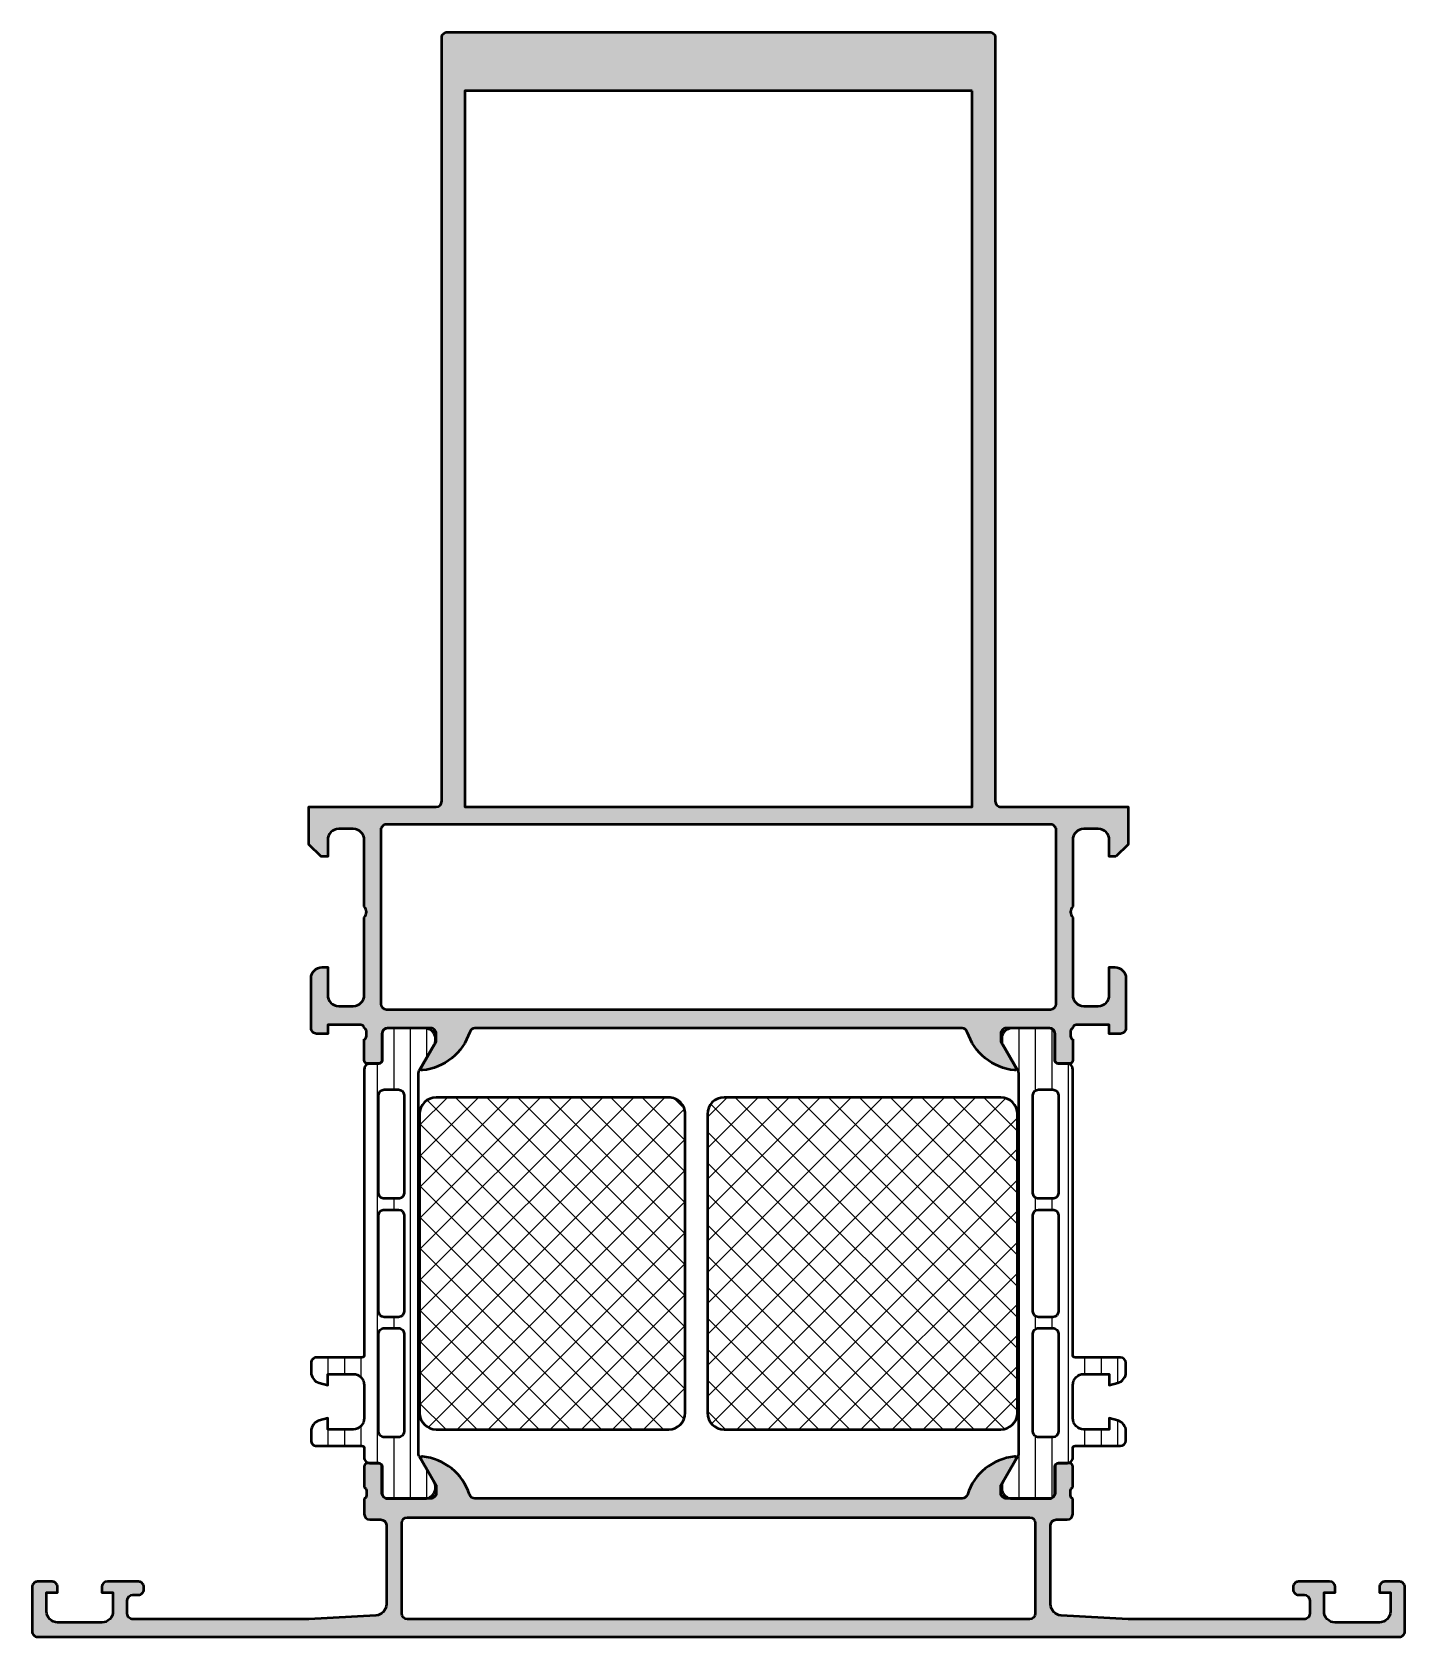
# Model space of a CAD drawing. Extents: x 0 to 124, y 0 to 145.
import ezdxf

# ---------------------------------------------------------------- set-up
doc = ezdxf.new("R2010")
doc.units = 0
for name, color, linetype, lineweight in [('0S-Alu contour', 7, 'Continuous', 50), ('0S-Alu hatch', 252, 'Continuous', 25), ('0S-Plastic contour', 254, 'Continuous', 50), ('0S-Plastic hatch', 253, 'Continuous', 25), ('0S-PT contour', 91, 'Continuous', 50), ('0S-PT hatch', 103, 'Continuous', 25)]:
    doc.layers.add(name, color=color, linetype=linetype, lineweight=lineweight)
pattern_1 = [(135, (0, 0), (-1.403165018917055, -1.403165018917055), []), (225, (0, 0), (1.403165018917055, -1.403165018917055), [])]
pattern_2 = [(90, (0, 0), (-1.4859, 0), [])]

# ---------------------------------------------------------------- blocks, each defined once
blk = doc.blocks.new('365830__C2B3120E_BAE7_489C_9A7B_A53C5B9EB362_')
at = {"layer": '0S-Alu hatch'}
h = blk.add_hatch(color=256, dxfattribs=at)
edge = h.paths.add_edge_path()
edge.add_line((97.89989471435548, 70.50000000000011), (97.299919128418, 70.50000000000011))
edge.add_line((97.299919128418, 70.50000000000011), (97.299919128418, 72.00045776367199))
edge.add_arc((96.29984033578967, 72.00036371093589), 1.000078797050939, 0.0053884001950964, 89.99548587063539)
edge.add_line((96.299919128418, 73.00044250488293), (94.99987030029298, 73.00044250488293))
edge.add_arc((94.99991752313223, 72.00039528204371), 1.000047223954159, 90.00270554161986, 179.997294458265)
edge.add_line((93.99987030029301, 72.00044250488494), (93.99987030029298, 66.00000000000011))
edge.add_arc((94.52470964061133, 65.50000000000011), 0.7248836686985141, 136.388423263687, 223.6115767363131)
edge.add_line((93.99987030029298, 65.00000000000011), (93.99987030029298, 58.00000000000011))
edge.add_arc((94.99992909802194, 58.00005879772907), 1.000058799457439, 180.003368663758, 269.9966313363588)
edge.add_line((94.99987030029297, 57.00000000000011), (96.29991912841797, 57.0000000000001))
edge.add_arc((96.29983165784901, 58.00008747056907), 1.000087474394186, 270.0050112560826, 359.9949887438899)
edge.add_line((97.29991912841798, 57.99999999999964), (97.29991912841798, 60.50000000000012))
edge.add_line((97.29991912841798, 60.50000000000012), (97.79991912841795, 60.50000000000011))
edge.add_ellipse((97.79983165784905, 59.49991252943116), major_axis=(-1.000087474394165, 0), ratio=1, start_angle=180.0050112561101, end_angle=269.9949887439198, ccw=False)
edge.add_line((98.79991912841798, 59.50000000000058), (98.79985809326173, 55.0000000000001))
edge.add_ellipse((98.29989246033836, 54.99998089089655), major_axis=(-0.4999656332885602, 0), ratio=1, start_angle=89.99606155240463, end_angle=180.0021898924555, ccw=False)
edge.add_line((98.29985809326173, 54.50001525878917), (97.29985809326173, 54.50000000000011))
edge.add_line((97.29985809326173, 54.50000000000011), (97.29985809326175, 55.30000305175793))
edge.add_line((97.29985809326175, 55.30000305175793), (94.31042750226074, 55.30000305175793))
edge.add_arc((94.31042750226072, 55.0000030517579), 0.3000000000000256, 89.99999999999729, 165.0772890088095)
edge.add_line((94.02054527804908, 55.07725779974229), (93.99076492797602, 54.99765869970103))
edge.add_arc((94.07987088712918, 54.73226907280714), 0.2799491489886643, 108.5597467269871, 181.0914894598868)
edge.add_line((93.7999725341797, 54.72693634033218), (93.79997253417967, 54.27335357666025))
edge.add_arc((94.11835010680473, 54.29659940748376), 0.3192250732653806, 184.1759499010995, 248.2356723196646)
edge.add_line((93.99998474121097, 54.00012969970717), (93.99998474121097, 52.10014801025405))
edge.add_ellipse((93.69998474121095, 52.10014801025401), major_axis=(-0.2999999999999971, 0), ratio=1, start_angle=89.99999999999733, end_angle=180, ccw=False)
edge.add_line((93.69998474121095, 51.80014801025402), (92.70000915527342, 51.80014801025402))
edge.add_ellipse((92.7000091552734, 52.10014801025401), major_axis=(-0.29999999999999, 0), ratio=1, start_angle=0, end_angle=90.00000000000267, ccw=False)
edge.add_line((92.40000915527341, 52.10014801025402), (92.40000915527344, 54.50012969970717))
edge.add_arc((91.89998248233591, 54.50010302676962), 0.5000266736489444, 0.0030563303085188, 89.99694366955588)
edge.add_line((91.90000915527338, 55.00012969970716), (87.99998855590819, 55.00012207031261))
edge.add_arc((87.99997311839033, 54.50013750806878), 0.4999845624821558, 89.99823093613917, 180.0000205083467)
edge.add_line((87.4999885559082, 54.50013732910522), (87.49998855590819, 53.80012512207041))
edge.add_line((87.49998855590819, 53.80012512207041), (88.8882331848145, 51.39561462402356))
edge.add_ellipse((88.76438159883635, 51.33770692476947), major_axis=(-0.1367205799512375, 0), ratio=1, start_angle=84.41316105384823, end_angle=205.0587777140168, ccw=False)
edge.add_ellipse((89.2378427126205, 56.17788474084209), major_axis=(-4.999999999999731, 0), ratio=1, start_angle=17.760919831519118, end_angle=84.4131610538592, ccw=False)
edge.add_arc((84.0000001778675, 54.50013750696899), 0.4999845635819266, 17.76091983150561, 90.00176896515228)
edge.add_line((83.99998474121097, 55.00012207031261), (39.99975585937498, 55.00012207031261))
edge.add_arc((39.99974042271834, 54.50013750696997), 0.499984563580941, 89.99823103483631, 162.2390801684847)
edge.add_ellipse((34.76189788796533, 56.1778847408431), major_axis=(-5.000000000000745, 0), ratio=1, start_angle=95.58683894614109, end_angle=162.2390801684818, ccw=False)
edge.add_ellipse((35.23535900174961, 51.33770692476947), major_axis=(-0.1367205799512355, 0), ratio=1, start_angle=-25.058777714014127, end_angle=95.58683894614592, ccw=False)
edge.add_line((35.11150741577147, 51.39561462402355), (36.49975204467774, 53.80012512207041))
edge.add_line((36.49975204467774, 53.80012512207041), (36.49975204467774, 54.50013732910168))
edge.add_arc((35.99976748219563, 54.50013750806878), 0.4999845624821512, 359.9999794916532, 450.00176906386)
edge.add_line((35.99975204467776, 55.00012207031261), (32.09973144531253, 55.00012969970715))
edge.add_arc((32.09975811825004, 54.50010302676964), 0.5000266736489161, 90.0030563304474, 179.9969436699299)
edge.add_line((31.59973144531253, 54.50012969970593), (31.59973144531253, 52.10014801025402))
edge.add_ellipse((31.29973144531252, 52.10014801025401), major_axis=(-0.3000000000000043, 0), ratio=1, start_angle=90.00000000000068, end_angle=180, ccw=False)
edge.add_line((31.29973144531253, 51.800148010254), (30.29975585937502, 51.800148010254))
edge.add_ellipse((30.29975585937501, 52.10014801025401), major_axis=(-0.3000000000000114, 0), ratio=1, start_angle=0, end_angle=90.00000000000142, ccw=False)
edge.add_line((29.999755859375, 52.10014801025401), (29.999755859375, 54.0001296997071))
edge.add_arc((29.88139049378111, 54.29659940748376), 0.3192250732654806, 291.7643276803495, 355.8240500989108)
edge.add_line((30.19976806640626, 54.27335357666028), (30.19976806640626, 54.72693634033218))
edge.add_arc((29.91986971345684, 54.73226907280714), 0.2799491489886078, 358.9085105401129, 431.440253273015)
edge.add_line((30.00897567260996, 54.99765869970098), (29.97919532253682, 55.07725779974232))
edge.add_arc((29.68931309832524, 55.00000305175795), 0.299999999999968, 14.92271099118666, 89.99999999999864)
edge.add_line((29.68931309832525, 55.30000305175793), (26.69988250732422, 55.30000305175793))
edge.add_line((26.69988250732422, 55.30000305175793), (26.69988250732422, 54.50000000000012))
edge.add_line((26.69988250732422, 54.50000000000012), (25.69988250732421, 54.50001525878918))
edge.add_ellipse((25.69984814024758, 54.99998089089655), major_axis=(-0.4999656332885458, 0), ratio=1, start_angle=-0.0021898922890954964, end_angle=90.00393844759589, ccw=False)
edge.add_line((25.19988250732422, 54.99999999999984), (25.19982147216797, 59.50000000000011))
edge.add_ellipse((26.19990894273693, 59.49991252943116), major_axis=(-1.000087474394176, 0), ratio=1, start_angle=270.0050112560828, end_angle=359.99498874388985, ccw=False)
edge.add_line((26.19982147216797, 60.50000000000011), (26.69982147216797, 60.50000000000011))
edge.add_line((26.69982147216797, 60.50000000000011), (26.69982147216797, 58.00000000000011))
edge.add_arc((27.69990894273693, 58.00008747056907), 1.000087474394176, 180.0050112561101, 269.9949887439172)
edge.add_line((27.69982147216797, 57.0000000000001), (28.99987030029296, 57.00000000000011))
edge.add_arc((28.99981150256401, 58.00005879772907), 1.000058799457439, 270.0033686636404, 359.996631336242)
edge.add_line((29.99987030029296, 57.99999999999806), (29.99987030029297, 65.00000000000011))
edge.add_arc((29.4750309599746, 65.50000000000011), 0.7248836686985141, 316.388423263687, 403.611576736313)
edge.add_line((29.99987030029297, 66.00000000000011), (29.99987030029297, 72.00044250488293))
edge.add_arc((28.99982307745376, 72.00039528204371), 1.000047223954156, 0.002705541734962, 89.99729445838157)
edge.add_line((28.99987030029297, 73.00044250488291), (27.69982147216796, 73.00044250488293))
edge.add_arc((27.69990026479629, 72.00036371093589), 1.000078797050934, 90.00451412936461, 179.9946115998049)
edge.add_line((26.69982147216797, 72.00045776367106), (26.699821472168, 70.50000000000011))
edge.add_line((26.699821472168, 70.50000000000011), (26.09984588623045, 70.50000000000011))
edge.add_line((26.09984588623045, 70.50000000000011), (24.99987030029299, 71.5999755859376))
edge.add_line((24.99987030029299, 71.5999755859376), (24.99987030029298, 75.00000000000011))
edge.add_line((24.99987030029298, 75.00000000000011), (36.50013447167044, 75.00004268338716))
edge.add_arc((36.50013261589271, 75.50004268338378), 0.5000000000000618, 270.0002126564627, 360)
edge.add_line((37.00013261589277, 75.50004268338378), (37.00013261589265, 144.5001361227615))
edge.add_ellipse((37.50013261589265, 144.5001361227615), major_axis=(-0.5, 0), ratio=1, start_angle=269.9999999999902, end_angle=360, ccw=False)
edge.add_line((37.50013261589273, 145.0001361227615), (86.50013261589274, 145.0001361227616))
edge.add_ellipse((86.5001326158928, 144.5001361227617), major_axis=(-0.4999999999999432, 0), ratio=1, start_angle=180, end_angle=270.0000000000065, ccw=False)
edge.add_line((87.00013261589274, 144.5001361227617), (87.00013261589278, 75.5002319748482))
edge.add_arc((87.50013261589284, 75.50023197484826), 0.500000000000057, 180, 270.0002126612699)
edge.add_line((87.50013447171251, 75.00023197485164), (98.99987030029298, 75.00027465820322))
edge.add_line((98.99987030029298, 75.00027465820322), (98.99987030029301, 71.59997558593761))
edge.add_line((98.99987030029301, 71.59997558593761), (97.89989471435548, 70.50000000000011))
h.paths.add_polyline_path([(84.90013261589274, 139.7001361227615), (39.10013261589279, 139.7001361227615), (39.10013261589279, 75.00005047773482), (84.90013261589274, 75.00022418049025)])
edge = h.paths.add_edge_path()
edge.add_arc((32.00000493867849, 72.90000421659506), 0.499989679995931, 89.99881737803038, 180.001182622588)
edge.add_line((31.50001525878906, 72.89999389648177), (31.50001525878906, 57.1999969482423))
edge.add_arc((32.00003107324709, 57.20001276270032), 0.5000158147081132, 180.0018121461791, 269.9981878539158)
edge.add_line((32.00001525878906, 56.6999969482423), (91.99998474121092, 56.6999969482423))
edge.add_arc((91.99996892675287, 57.20001276270036), 0.5000158147081488, 270.0018121460882, 359.9981878538209)
edge.add_line((92.49998474121094, 57.19999694824149), (92.49998474121094, 72.89999389648449))
edge.add_arc((91.99999506132148, 72.90000421659504), 0.4999896799959596, 359.9988173777201, 450.0011826219647)
edge.add_line((91.99998474121095, 73.39999389648449), (32.00001525878906, 73.39999389648449))
at = {"layer": '0S-Alu contour', "color": 7}
for points in [[(37.00013261589277, 75.50004268338378), (37.00013261589265, 144.5001361227615)], [(37.50013261589273, 145.0001361227615), (86.50013261589274, 145.0001361227616)], [(87.00013261589274, 144.5001361227617), (87.00013261589278, 75.5002319748482)], [(84.90013261589274, 139.7001361227615), (39.10013261589279, 139.7001361227615), (39.10013261589279, 75.00005047773482), (84.90013261589274, 75.00022418049025), (84.90013261589274, 139.7001361227615)], [(26.69982147216797, 72.00045776367106), (26.699821472168, 70.50000000000011), (26.09984588623045, 70.50000000000011), (24.99987030029299, 71.5999755859376), (24.99987030029298, 75.00000000000011), (36.50013447167044, 75.00004268338716)], [(87.50013447171251, 75.00023197485164), (98.99987030029298, 75.00027465820322), (98.99987030029301, 71.59997558593761), (97.89989471435548, 70.50000000000011)], [(28.99987030029297, 73.00044250488291), (27.69982147216796, 73.00044250488293)], [(31.50001525878906, 72.89999389648177), (31.50001525878906, 57.1999969482423)], [(91.99998474121095, 73.39999389648449), (32.00001525878906, 73.39999389648449)], [(92.49998474121094, 57.19999694824149), (92.49998474121094, 72.89999389648449)], [(96.299919128418, 73.00044250488293), (94.99987030029298, 73.00044250488293)], [(29.99987030029297, 66.00000000000011), (29.99987030029297, 72.00044250488293)], [(93.99987030029301, 72.00044250488494), (93.99987030029298, 66.00000000000011)], [(97.89989471435548, 70.50000000000011), (97.299919128418, 70.50000000000011), (97.299919128418, 72.00045776367199)], [(29.99987030029296, 57.99999999999806), (29.99987030029297, 65.00000000000011)], [(93.99987030029298, 65.00000000000011), (93.99987030029298, 58.00000000000011)], [(25.19988250732422, 54.99999999999984), (25.19982147216797, 59.50000000000011)], [(26.19982147216797, 60.50000000000011), (26.69982147216797, 60.50000000000011), (26.69982147216797, 58.00000000000011)], [(97.29991912841798, 57.99999999999964), (97.29991912841798, 60.50000000000012), (97.79991912841795, 60.50000000000011)], [(98.79991912841798, 59.50000000000058), (98.79985809326173, 55.0000000000001)], [(27.69982147216797, 57.0000000000001), (28.99987030029296, 57.00000000000011)], [(32.00001525878906, 56.6999969482423), (91.99998474121092, 56.6999969482423)], [(94.99987030029297, 57.00000000000011), (96.29991912841797, 57.0000000000001)], [(29.68931309832525, 55.30000305175793), (26.69988250732422, 55.30000305175793), (26.69988250732422, 54.50000000000012), (25.69988250732421, 54.50001525878918)], [(98.29985809326173, 54.50001525878917), (97.29985809326173, 54.50000000000011), (97.29985809326175, 55.30000305175793), (94.31042750226074, 55.30000305175793)], [(30.00897567260996, 54.99765869970098), (29.97919532253682, 55.07725779974232)], [(29.999755859375, 52.10014801025401), (29.999755859375, 54.0001296997071)], [(30.19976806640626, 54.27335357666028), (30.19976806640626, 54.72693634033218)], [(31.59973144531253, 54.50012969970593), (31.59973144531253, 52.10014801025402)], [(35.99975204467776, 55.00012207031261), (32.09973144531253, 55.00012969970715)], [(35.11150741577147, 51.39561462402355), (36.49975204467774, 53.80012512207041), (36.49975204467774, 54.50013732910168)], [(83.99998474121097, 55.00012207031261), (39.99975585937498, 55.00012207031261)], [(87.4999885559082, 54.50013732910522), (87.49998855590819, 53.80012512207041), (88.8882331848145, 51.39561462402356)], [(91.90000915527338, 55.00012969970716), (87.99998855590819, 55.00012207031261)], [(92.40000915527341, 52.10014801025402), (92.40000915527344, 54.50012969970717)], [(93.7999725341797, 54.72693634033218), (93.79997253417967, 54.27335357666025)], [(94.02054527804908, 55.07725779974229), (93.99076492797602, 54.99765869970103)], [(93.99998474121097, 54.00012969970717), (93.99998474121097, 52.10014801025405)], [(31.29973144531253, 51.800148010254), (30.29975585937502, 51.800148010254)], [(93.69998474121095, 51.80014801025402), (92.70000915527342, 51.80014801025402)]]:
    blk.add_lwpolyline(points, dxfattribs=at)
at = {"layer": '0S-Alu contour', "color": 7, "extrusion": (0, 0, -1)}
for centre, radius, start, end in [((-37.50013261589265, 144.5001361227615), 0.5, 0, 90.00000000000978), ((-86.5001326158928, 144.5001361227617), 0.4999999999999432, 89.99999999999349, 180), ((-26.19990894273693, 59.49991252943116), 1.000087474394176, 0.0050112561101264, 89.99498874391718), ((-97.79983165784905, 59.49991252943116), 1.000087474394165, 90.00501125608021, 179.9949887438899), ((-25.69984814024758, 54.99998089089655), 0.4999656332885458, 269.9960615524041, 0.0021898922890968), ((-34.76189788796533, 56.1778847408431), 5.000000000000745, 197.7609198315183, 264.4131610538589), ((-89.2378427126205, 56.17788474084209), 4.999999999999731, 275.5868389461408, 342.2390801684809), ((-98.29989246033836, 54.99998089089655), 0.4999656332885602, 179.9978101075445, 270.0039384475954), ((-30.29975585937501, 52.10014801025401), 0.3000000000000114, 269.9999999999986, 0), ((-31.29973144531252, 52.10014801025401), 0.3000000000000043, 180, 269.9999999999993), ((-35.23535900174961, 51.33770692476947), 0.1367205799512355, 264.4131610538541, 25.05877771401407), ((-88.76438159883635, 51.33770692476947), 0.1367205799512375, 154.9412222859832, 275.5868389461518), ((-92.7000091552734, 52.10014801025401), 0.29999999999999, 269.9999999999973, 0), ((-93.69998474121095, 52.10014801025401), 0.2999999999999971, 180, 270.0000000000027)]:
    blk.add_arc(centre, radius, start, end, dxfattribs=at)
at = {"layer": '0S-Alu contour', "color": 7}
for centre, radius, start, end in [((36.50013261589271, 75.50004268338378), 0.5000000000000618, 270.0002126564627, 0), ((87.50013261589284, 75.50023197484826), 0.500000000000057, 180, 270.0002126612699), ((27.69990026479629, 72.00036371093589), 1.000078797050934, 90.00451412936461, 179.9946115998049), ((28.99982307745376, 72.00039528204371), 1.000047223954156, 0.002705541734962, 89.99729445838157), ((32.00000493867849, 72.90000421659506), 0.499989679995931, 89.99881737803038, 180.001182622588), ((91.99999506132148, 72.90000421659504), 0.4999896799959596, 359.9988173777201, 90.00118262196473), ((94.99991752313223, 72.00039528204371), 1.000047223954159, 90.00270554161986, 179.997294458265), ((96.29984033578967, 72.00036371093589), 1.000078797050939, 0.0053884001950964, 89.99548587063539), ((29.4750309599746, 65.50000000000011), 0.7248836686985141, 316.388423263687, 43.61157673631301), ((94.52470964061133, 65.50000000000011), 0.7248836686985141, 136.388423263687, 223.6115767363131), ((27.69990894273693, 58.00008747056907), 1.000087474394176, 180.0050112561101, 269.9949887439172), ((28.99981150256401, 58.00005879772907), 1.000058799457439, 270.0033686636404, 359.996631336242), ((32.00003107324709, 57.20001276270032), 0.5000158147081132, 180.0018121461791, 269.9981878539158), ((91.99996892675287, 57.20001276270036), 0.5000158147081488, 270.0018121460882, 359.9981878538209), ((94.99992909802194, 58.00005879772907), 1.000058799457439, 180.003368663758, 269.9966313363588), ((96.29983165784901, 58.00008747056907), 1.000087474394186, 270.0050112560826, 359.9949887438899), ((29.68931309832524, 55.00000305175795), 0.299999999999968, 14.92271099118666, 89.99999999999864), ((94.31042750226072, 55.0000030517579), 0.3000000000000256, 89.99999999999729, 165.0772890088095), ((29.88139049378111, 54.29659940748376), 0.3192250732654806, 291.7643276803495, 355.8240500989108), ((29.91986971345684, 54.73226907280714), 0.2799491489886078, 358.9085105401129, 71.44025327301514), ((32.09975811825004, 54.50010302676964), 0.5000266736489161, 90.0030563304474, 179.9969436699299), ((35.99976748219563, 54.50013750806878), 0.4999845624821512, 359.9999794916532, 90.00176906386004), ((39.99974042271834, 54.50013750696997), 0.499984563580941, 89.99823103483631, 162.2390801684847), ((84.0000001778675, 54.50013750696899), 0.4999845635819266, 17.76091983150561, 90.00176896515228), ((87.99997311839033, 54.50013750806878), 0.4999845624821558, 89.99823093613917, 180.0000205083467), ((91.89998248233591, 54.50010302676962), 0.5000266736489444, 0.0030563303085188, 89.99694366955588), ((94.07987088712918, 54.73226907280714), 0.2799491489886643, 108.5597467269871, 181.0914894598868), ((94.11835010680473, 54.29659940748376), 0.3192250732653806, 184.1759499010995, 248.2356723196646)]:
    blk.add_arc(centre, radius, start, end, dxfattribs=at)
blk = doc.blocks.new('345250__FCFB256B_2AAE_4DF9_9DB5_A3E75C0B8548_')
at = {"layer": '0S-Alu hatch'}
h = blk.add_hatch(color=256, dxfattribs=at)
edge = h.paths.add_edge_path()
edge.add_line((113.8999481201172, 4.500000000000007), (113.8999481201172, 4.300003051757798))
edge.add_arc((114.399935238541, 4.299990170181629), 0.4999871185897426, 179.9985238419079, 270.0014761579276)
edge.add_line((114.3999481201172, 3.800003051757826), (114.8999481201172, 3.800003051757812))
edge.add_ellipse((114.8999453792495, 3.300000310890176), major_axis=(-0.5000027408751487, 0), ratio=1, start_angle=180.0003140784808, end_angle=269.9996859214254, ccw=False)
edge.add_line((115.3999481201172, 3.300003051756993), (115.3999481201172, 2.099998474121093))
edge.add_ellipse((114.8999517594738, 2.099994834764449), major_axis=(-0.4999963606565962, 0), ratio=1, start_angle=89.9995829574122, end_angle=180.0004170428646, ccw=False)
edge.add_line((114.8999481201172, 1.599998474121093), (98.99995422363283, 1.599998474121095))
edge.add_line((98.99995422363283, 1.599998474121095), (92.94291687011719, 1.946113586425777))
edge.add_ellipse((92.99994489522027, 2.944476820800789), major_axis=(-0.9999906716559365, 0), ratio=1, start_angle=-0.0006706298242988851, end_angle=86.7307306479891, ccw=False)
edge.add_line((91.99995422363281, 2.944488525390106), (91.99995422363278, 10.0999984741211))
edge.add_ellipse((92.49995422363278, 10.09999847412109), major_axis=(-0.4999999999999858, 0), ratio=1, start_angle=270, end_angle=360, ccw=False)
edge.add_line((92.49995422363278, 10.59999847412108), (93.50002452392577, 10.59999847412109))
edge.add_arc((93.50002452392577, 11.09999847412107), 0.4999999999999841, 270.0000000000017, 360)
edge.add_line((94.00002452392575, 11.09999847412107), (94.00002452392575, 12.50000000000001))
edge.add_ellipse((94.1187931928278, 12.79658956792638), major_axis=(-0.3194861006609117, 0), ratio=1, start_angle=4.199572483221516, end_angle=68.17647096772288, ccw=False)
edge.add_line((93.80016490478523, 12.77319335937498), (93.8001649047852, 13.22677612304689))
edge.add_ellipse((94.11854247741012, 13.20353029222346), major_axis=(-0.3192250732652466, 0), ratio=1, start_angle=291.7643276803313, end_angle=355.8240500989145, ccw=False)
edge.add_line((94.00017711181641, 13.49999999999994), (94.00017711181646, 15.39998168945311))
edge.add_arc((93.7001771118164, 15.39998168945308), 0.3000000000000398, 0, 90.00000000000543)
edge.add_line((93.70017711181636, 15.69998168945312), (92.70020152587891, 15.69998168945312))
edge.add_arc((92.70020152587892, 15.39998168945307), 0.3000000000000487, 90.00000000000273, 180)
edge.add_line((92.40020152587886, 15.39998168945307), (92.40020152587891, 13.00000000000001))
edge.add_ellipse((91.90017485294138, 13.00002667293753), major_axis=(-0.5000266736489446, 0), ratio=1, start_angle=90.00305633044741, end_angle=179.9969436696916, ccw=False)
edge.add_line((91.90020152587888, 12.5), (88.00030681152342, 12.49987030029297))
edge.add_ellipse((88.0002939292698, 12.99985741790099), major_axis=(-0.4999871177739769, 0), ratio=1, start_angle=-0.0006019649143240713, end_angle=90.00147623556, ccw=False)
edge.add_line((87.50030681152342, 12.99986267090051), (87.50030681152344, 13.69986724853517))
edge.add_line((87.50030681152344, 13.69986724853517), (88.88855144042972, 16.10438537597655))
edge.add_arc((88.76470141086389, 16.16228907370076), 0.1367174752312025, 334.9424651420264, 455.5868133487415)
edge.add_arc((89.23816066451175, 11.32210795613329), 4.999999999999985, 95.58681334873893, 162.2389649625759)
edge.add_ellipse((84.00030662388251, 12.9998704879339), major_axis=(-0.5000001876409299, 0), ratio=1, start_angle=89.9999999999983, end_angle=162.2389649625766, ccw=False)
edge.add_line((84.0003066238825, 12.49987030029297), (39.99984741210937, 12.49987030029296))
edge.add_ellipse((39.9998475997503, 12.9998704879337), major_axis=(-0.5000001876407737, 0), ratio=1, start_angle=16.50278989027538, end_angle=89.99997849794238, ccw=False)
edge.add_arc((34.76197178574437, 11.32260727500612), 5.000000000000175, 17.88132440740072, 84.18885695808854)
edge.add_arc((35.23857544356835, 16.1610617180978), 0.1390477048946484, 77.68993372496034, 204.0543839999989)
edge.add_line((35.11160278320312, 16.10438537597655), (36.49984741210938, 13.69986724853514))
edge.add_line((36.49984741210938, 13.69986724853514), (36.49984741210938, 12.99986267089843))
edge.add_ellipse((35.99986029436303, 12.99985741790095), major_axis=(-0.4999871177739381, 0), ratio=1, start_angle=89.99852376443522, end_angle=180.0006019649143, ccw=False)
edge.add_line((35.99984741210938, 12.49987030029297), (32.0999526977539, 12.5))
edge.add_ellipse((32.09997937069141, 13.00002667293751), major_axis=(-0.5000266736489197, 0), ratio=1, start_angle=0.003056330070023705, end_angle=89.99694366955259, ccw=False)
edge.add_line((31.5999526977539, 13.00000000000121), (31.5999526977539, 15.39998168945313))
edge.add_arc((31.2999526977539, 15.39998168945312), 0.3000000000000043, 0, 90.00000000000067)
edge.add_line((31.29995269775389, 15.69998168945312), (30.2999771118164, 15.69998168945312))
edge.add_arc((30.2999771118164, 15.39998168945311), 0.3000000000000096, 90.00000000000067, 180)
edge.add_line((29.99997711181639, 15.39998168945311), (29.99997711181639, 13.49999999999998))
edge.add_ellipse((29.88161174622262, 13.20353029222344), major_axis=(-0.3192250732653308, 0), ratio=1, start_angle=184.1759499010838, end_angle=248.2356723196611, ccw=False)
edge.add_line((30.19998931884761, 13.22677612304687), (30.19998931884761, 12.773193359375))
edge.add_ellipse((29.88136103080497, 12.79658956792644), major_axis=(-0.3194861006609991, 0), ratio=1, start_angle=111.8235290322757, end_angle=175.8004275167721, ccw=False)
edge.add_line((30.00012969970703, 12.49999999999998), (29.99999809265138, 11.09999847412109))
edge.add_arc((30.49999809265137, 11.09999847412108), 0.4999999999999894, 180, 269.9999999999992)
edge.add_line((30.49999809265136, 10.59999847412109), (31.49999809265136, 10.59999847412109))
edge.add_ellipse((31.49999809265136, 10.09999847412108), major_axis=(-0.5000000000000142, 0), ratio=1, start_angle=180, end_angle=269.99999999999875, ccw=False)
edge.add_line((31.99999809265137, 10.09999847412108), (31.99999809265138, 2.944488525390627))
edge.add_ellipse((31.00000742106394, 2.944476820800795), major_axis=(-0.9999906716559394, 0), ratio=1, start_angle=93.26926935201033, end_angle=180.0006706298244, ccw=False)
edge.add_line((31.057035446167, 1.946113586425778), (25, 1.599998474121093))
edge.add_line((25, 1.599998474121093), (9.100006103515621, 1.599998474121093))
edge.add_ellipse((9.100002464158989, 2.099994834764457), major_axis=(-0.499996360656609, 0), ratio=1, start_angle=-0.000417042864683026, end_angle=90.00041704258592, ccw=False)
edge.add_line((8.600006103515623, 2.099998474123522), (8.600006103515625, 3.30000305175781))
edge.add_ellipse((9.100008844383233, 3.300000310890204), major_axis=(-0.5000027408751199, 0), ratio=1, start_angle=270.0003140785709, end_angle=359.99968592151924, ccw=False)
edge.add_line((9.100006103515621, 3.800003051757812), (9.600006103515623, 3.800003051757812))
edge.add_arc((9.600018985091808, 4.299990170181628), 0.499987118589755, 269.9985238420721, 360.0014761580922)
edge.add_line((10.10000610351562, 4.300003051759246), (10.10000610351562, 4.499999999999999))
edge.add_arc((9.600019903500321, 4.5000137999847), 0.499986200205745, 359.9984185945515, 450.0015814054076)
edge.add_line((9.600006103515621, 5), (6.79998779296875, 5))
edge.add_arc((6.800036528742743, 4.499951264226005), 0.5000487381489384, 90.00558416400735, 179.994415836045)
edge.add_line((6.299987792968748, 4.49999999999954), (6.29998779296875, 4))
edge.add_line((6.29998779296875, 4), (7.29998779296875, 4))
edge.add_line((7.29998779296875, 4), (7.299987792968751, 2.300003051757812))
edge.add_ellipse((6.300035042676399, 2.299955803026449), major_axis=(-0.9999527514086262, 0), ratio=1, start_angle=89.99904127429772, end_angle=180.0027072806921, ccw=False)
edge.add_line((6.300018310546877, 1.300003051757812), (2.29998779296875, 1.300003051757812))
edge.add_ellipse((2.300030971468326, 2.300046230257388), major_axis=(-1.000043179431726, 0), ratio=1, start_angle=0.00247383901108833, end_angle=89.99752616102683, ccw=False)
edge.add_line((1.29998779296875, 2.300003051757152), (1.29998779296875, 4))
edge.add_line((1.29998779296875, 4), (2.29998779296875, 4))
edge.add_line((2.29998779296875, 4), (2.29998779296875, 4.499999999999999))
edge.add_arc((1.80003856548356, 4.500050770347225), 0.4999492300630794, 359.9941815559002, 450.0023212804756)
edge.add_line((1.800018310546877, 5), (0.5000000000000009, 5))
edge.add_arc((0.4999963606433608, 4.50000363935664), 0.499996360656605, 89.99958295741322, 180.0004170428646)
edge.add_line((8e-16, 4.499999999997575), (0, 0.5))
edge.add_arc((0.4999963606433596, 0.4999963606433596), 0.4999963606566047, 179.9995829571354, 270.0004170425868)
edge.add_line((0.5, 0), (123.4999542236328, 0))
edge.add_arc((123.4999578629894, 0.4999963606433481), 0.499996360656593, 269.9995829574122, 360.0004170428646)
edge.add_line((123.9999542236328, 0.5000000000024128), (123.9999542236328, 4.499999999999973))
edge.add_arc((123.4999578629894, 4.500003639356662), 0.4999963606565962, 359.9995829571354, 450.0004170425829)
edge.add_line((123.4999542236328, 5.000000000000013), (122.1999359130859, 5))
edge.add_arc((122.1999156581492, 4.500050770347223), 0.499949230063081, 89.99767871953053, 180.0058184440998)
edge.add_line((121.699966430664, 4.499999999999605), (121.699966430664, 4))
edge.add_line((121.699966430664, 4), (122.699966430664, 4))
edge.add_line((122.699966430664, 4), (122.699966430664, 2.300003051757835))
edge.add_ellipse((121.6999232521644, 2.300046230257397), major_axis=(-1.000043179431732, 0), ratio=1, start_angle=90.00247383897522, end_angle=179.9975261609891, ccw=False)
edge.add_line((121.6999664306641, 1.300003051757818), (117.6999359130859, 1.300003051757812))
edge.add_ellipse((117.6999191809564, 2.299955803026462), major_axis=(-0.9999527514086386, 0), ratio=1, start_angle=-0.002707280691993219, end_angle=90.0009587256992, ccw=False)
edge.add_line((116.6999664306641, 2.300003051755742), (116.699966430664, 3.999999999999999))
edge.add_line((116.699966430664, 3.999999999999999), (117.699966430664, 4))
edge.add_line((117.699966430664, 4), (117.699966430664, 4.5))
edge.add_arc((117.1999176948901, 4.499951264226009), 0.5000487381489312, 0.0055841639549441, 89.99441583599489)
edge.add_line((117.199966430664, 4.999999999999996), (114.3999481201172, 5))
edge.add_arc((114.3999343201325, 4.500013799984698), 0.4999862002057459, 89.99841859459237, 180.0015814054484)
edge = h.paths.add_edge_path()
edge.add_ellipse((90.09996032714842, 10.29999542236328), major_axis=(-0.5, 0), ratio=1, start_angle=180, end_angle=270, ccw=False)
edge.add_line((90.59996032714844, 10.29999542236328), (90.59996032714844, 2.100006103515625))
edge.add_ellipse((90.09996032714842, 2.100006103515625), major_axis=(-0.5, 0), ratio=1, start_angle=90, end_angle=180, ccw=False)
edge.add_line((90.09996032714842, 1.600006103515625), (33.89999389648437, 1.600006103515625))
edge.add_ellipse((33.89999389648437, 2.100006103515625), major_axis=(-0.5, 0), ratio=1, start_angle=0, end_angle=90, ccw=False)
edge.add_line((33.39999389648437, 2.100006103515625), (33.39999389648437, 10.29999542236328))
edge.add_ellipse((33.89999389648437, 10.29999542236328), major_axis=(-0.5, 0), ratio=1, start_angle=270, end_angle=360, ccw=False)
edge.add_line((33.89999389648437, 10.79999542236328), (90.09996032714842, 10.79999542236328))
at = {"layer": '0S-Alu contour', "color": 7}
for points in [[(35.11160278320312, 16.10438537597655), (36.49984741210938, 13.69986724853514), (36.49984741210938, 12.99986267089843)], [(87.50030681152342, 12.99986267090051), (87.50030681152344, 13.69986724853517), (88.88855144042972, 16.10438537597655)], [(29.99997711181639, 15.39998168945311), (29.99997711181639, 13.49999999999998)], [(31.29995269775389, 15.69998168945312), (30.2999771118164, 15.69998168945312)], [(31.5999526977539, 13.00000000000121), (31.5999526977539, 15.39998168945313)], [(92.40020152587886, 15.39998168945307), (92.40020152587891, 13.00000000000001)], [(93.70017711181636, 15.69998168945312), (92.70020152587891, 15.69998168945312)], [(94.00017711181641, 13.49999999999994), (94.00017711181646, 15.39998168945311)], [(30.19998931884761, 13.22677612304687), (30.19998931884761, 12.773193359375)], [(93.80016490478523, 12.77319335937498), (93.8001649047852, 13.22677612304689)], [(30.00012969970703, 12.49999999999998), (29.99999809265138, 11.09999847412109)], [(35.99984741210938, 12.49987030029297), (32.0999526977539, 12.5)], [(84.0003066238825, 12.49987030029297), (39.99984741210937, 12.49987030029296)], [(91.90020152587888, 12.5), (88.00030681152342, 12.49987030029297)], [(94.00002452392575, 11.09999847412107), (94.00002452392575, 12.50000000000001)], [(30.49999809265136, 10.59999847412109), (31.49999809265136, 10.59999847412109)], [(33.39999389648437, 2.100006103515625), (33.39999389648437, 10.29999542236328)], [(33.89999389648437, 10.79999542236328), (90.09996032714842, 10.79999542236328)], [(90.59996032714844, 10.29999542236328), (90.59996032714844, 2.100006103515625)], [(92.49995422363278, 10.59999847412108), (93.50002452392577, 10.59999847412109)], [(31.99999809265137, 10.09999847412108), (31.99999809265138, 2.944488525390627)], [(91.99995422363281, 2.944488525390106), (91.99995422363278, 10.0999984741211)], [(8e-16, 4.499999999997575), (0, 0.5)], [(1.800018310546877, 5), (0.5000000000000009, 5)], [(1.29998779296875, 2.300003051757152), (1.29998779296875, 4), (2.29998779296875, 4), (2.29998779296875, 4.499999999999999)], [(6.299987792968748, 4.49999999999954), (6.29998779296875, 4), (7.29998779296875, 4), (7.299987792968751, 2.300003051757812)], [(9.600006103515621, 5), (6.79998779296875, 5)], [(10.10000610351562, 4.300003051759246), (10.10000610351562, 4.499999999999999)], [(113.8999481201172, 4.500000000000007), (113.8999481201172, 4.300003051757798)], [(117.199966430664, 4.999999999999996), (114.3999481201172, 5)], [(116.6999664306641, 2.300003051755742), (116.699966430664, 3.999999999999999), (117.699966430664, 4), (117.699966430664, 4.5)], [(121.699966430664, 4.499999999999605), (121.699966430664, 4), (122.699966430664, 4), (122.699966430664, 2.300003051757835)], [(123.4999542236328, 5.000000000000013), (122.1999359130859, 5)], [(123.9999542236328, 0.5000000000024128), (123.9999542236328, 4.499999999999973)], [(8.600006103515623, 2.099998474123522), (8.600006103515625, 3.30000305175781)], [(9.100006103515621, 3.800003051757812), (9.600006103515623, 3.800003051757812)], [(114.3999481201172, 3.800003051757826), (114.8999481201172, 3.800003051757812)], [(115.3999481201172, 3.300003051756993), (115.3999481201172, 2.099998474121093)], [(31.057035446167, 1.946113586425778), (25, 1.599998474121093), (9.100006103515621, 1.599998474121093)], [(90.09996032714842, 1.600006103515625), (33.89999389648437, 1.600006103515625)], [(114.8999481201172, 1.599998474121093), (98.99995422363283, 1.599998474121095), (92.94291687011719, 1.946113586425777)], [(0.5, 0), (123.4999542236328, 0)], [(6.300018310546877, 1.300003051757812), (2.29998779296875, 1.300003051757812)], [(121.6999664306641, 1.300003051757818), (117.6999359130859, 1.300003051757812)]]:
    blk.add_lwpolyline(points, dxfattribs=at)
for centre, radius, start, end in [((35.23857544356835, 16.1610617180978), 0.1390477048946484, 77.68993372496034, 204.0543839999989), ((34.76197178574437, 11.32260727500612), 5.000000000000175, 17.88132440740072, 84.18885695808854), ((89.23816066451175, 11.32210795613329), 4.999999999999985, 95.58681334873893, 162.2389649625759), ((88.76470141086389, 16.16228907370076), 0.1367174752312025, 334.9424651420264, 95.58681334874149), ((30.2999771118164, 15.39998168945311), 0.3000000000000096, 90.00000000000067, 180), ((31.2999526977539, 15.39998168945312), 0.3000000000000043, 0, 90.00000000000067), ((92.70020152587892, 15.39998168945307), 0.3000000000000487, 90.00000000000273, 180), ((93.7001771118164, 15.39998168945308), 0.3000000000000398, 0, 90.00000000000543), ((30.49999809265137, 11.09999847412108), 0.4999999999999894, 180, 269.9999999999992), ((93.50002452392577, 11.09999847412107), 0.4999999999999841, 270.0000000000017, 0), ((0.4999963606433608, 4.50000363935664), 0.499996360656605, 89.99958295741322, 180.0004170428646), ((1.80003856548356, 4.500050770347225), 0.4999492300630794, 359.9941815559002, 90.00232128047568), ((6.800036528742743, 4.499951264226005), 0.5000487381489384, 90.00558416400735, 179.994415836045), ((9.600019903500321, 4.5000137999847), 0.499986200205745, 359.9984185945515, 90.00158140540763), ((114.3999343201325, 4.500013799984698), 0.4999862002057459, 89.99841859459237, 180.0015814054484), ((117.1999176948901, 4.499951264226009), 0.5000487381489312, 0.0055841639549441, 89.99441583599489), ((122.1999156581492, 4.500050770347223), 0.499949230063081, 89.99767871953053, 180.0058184440998), ((123.4999578629894, 4.500003639356662), 0.4999963606565962, 359.9995829571354, 90.0004170425829), ((9.600018985091808, 4.299990170181628), 0.499987118589755, 269.9985238420721, 0.0014761580921441), ((114.399935238541, 4.299990170181629), 0.4999871185897426, 179.9985238419079, 270.0014761579276), ((0.4999963606433596, 0.4999963606433596), 0.4999963606566047, 179.9995829571354, 270.0004170425868), ((123.4999578629894, 0.4999963606433481), 0.499996360656593, 269.9995829574122, 0.0004170428646345)]:
    blk.add_arc(centre, radius, start, end, dxfattribs=at)
at = {"layer": '0S-Alu contour', "color": 7, "extrusion": (0, 0, -1)}
for centre, radius, start, end in [((-29.88161174622262, 13.20353029222344), 0.3192250732653308, 111.7643276803389, 175.8240500989162), ((-94.11854247741012, 13.20353029222346), 0.3192250732652466, 4.175949901085499, 68.23567231966872), ((-29.88136103080497, 12.79658956792644), 0.3194861006609991, 184.199572483228, 248.1764709677243), ((-32.09997937069141, 13.00002667293751), 0.5000266736489197, 270.0030563304474, 359.99694366993), ((-35.99986029436303, 12.99985741790095), 0.4999871177739381, 179.9993980350857, 270.0014762355648), ((-39.9998475997503, 12.9998704879337), 0.5000001876407737, 270.0000215020576, 343.4972101097246), ((-84.00030662388251, 12.9998704879339), 0.5000001876409299, 197.7610350374235, 270.0000000000017), ((-88.0002939292698, 12.99985741790099), 0.499987117773977, 269.99852376444, 0.0006019649143335), ((-91.90017485294138, 13.00002667293753), 0.5000266736489446, 180.0030563303085, 269.9969436695526), ((-94.1187931928278, 12.79658956792638), 0.3194861006609117, 291.8235290322771, 355.8004275167785), ((-31.49999809265136, 10.09999847412108), 0.5000000000000142, 90.00000000000122, 180), ((-33.89999389648437, 10.29999542236328), 0.5, 0, 90), ((-90.09996032714842, 10.29999542236328), 0.5, 90, 180), ((-92.49995422363278, 10.09999847412109), 0.4999999999999858, 0, 90), ((-9.100008844383233, 3.300000310890204), 0.5000027408751199, 0.0003140784807261, 89.99968592142906), ((-31.00000742106394, 2.944476820800795), 0.9999906716559396, 179.9993293701756, 266.7307306479897), ((-92.99994489522027, 2.944476820800789), 0.9999906716559367, 273.2692693520109, 0.000670629824406), ((-114.8999453792495, 3.300000310890176), 0.5000027408751487, 90.0003140785746, 179.9996859215192), ((-2.300030971468326, 2.300046230257388), 1.000043179431726, 270.0024738389733, 359.9975261609889), ((-6.300035042676399, 2.299955803026449), 0.9999527514086262, 179.9972927193079, 270.0009587257024), ((-9.100002464158989, 2.099994834764457), 0.499996360656609, 269.9995829574141, 0.0004170428646345), ((-33.89999389648437, 2.100006103515625), 0.5, 270, 0), ((-90.09996032714842, 2.100006103515625), 0.5, 180, 270), ((-114.8999517594738, 2.099994834764449), 0.4999963606565962, 179.9995829571354, 270.0004170425878), ((-117.6999191809564, 2.299955803026462), 0.9999527514086386, 269.9990412743008, 0.002707280692036), ((-121.6999232521644, 2.300046230257397), 1.000043179431732, 180.002473839011, 269.9975261610248)]:
    blk.add_arc(centre, radius, start, end, dxfattribs=at)
blk = doc.blocks.new('374730__64A402AB_F35D_46BB_A135_49E95755E420_')
at = {"layer": '0S-PT hatch'}
h = blk.add_hatch(dxfattribs=at)
h.set_pattern_fill('ANSI37', color=256, scale=0.625, angle=90, style=0)
h.set_pattern_definition(pattern_1)
edge = h.paths.add_edge_path()
edge.add_line((62.50055637144392, 18.74119923922817), (87.50055637144392, 18.74119923922816))
edge.add_arc((87.50055637144392, 20.24119923922817), 1.5, 270, 360)
edge.add_line((89.00055637144392, 20.24119923922817), (89.00055637144392, 47.24119923922816))
edge.add_arc((87.50055637144392, 47.24119923922816), 1.5, 0, 90)
edge.add_line((87.50055637144392, 48.74119923922816), (62.50055637144392, 48.74119923922817))
edge.add_arc((62.50055637144392, 47.24119923922817), 1.5, 90, 180)
edge.add_line((61.00055637144392, 47.24119923922817), (61.00055637144392, 20.24119923922818))
edge.add_arc((62.50055637144392, 20.24119923922818), 1.5, 180, 270)
at = {"layer": '0S-PT contour', "color": 7}
for points in [[(87.50055637144392, 48.74119923922816), (62.50055637144392, 48.74119923922817)], [(61.00055637144392, 47.24119923922817), (61.00055637144392, 20.24119923922818)], [(89.00055637144392, 20.24119923922817), (89.00055637144392, 47.24119923922816)], [(62.50055637144392, 18.74119923922817), (87.50055637144392, 18.74119923922816)]]:
    blk.add_lwpolyline(points, dxfattribs=at)
for centre, start, end in [((62.50055637144392, 47.24119923922817), 90, 180), ((87.50055637144392, 47.24119923922816), 0, 90), ((62.50055637144392, 20.24119923922818), 180, 270), ((87.50055637144392, 20.24119923922817), 270, 0)]:
    blk.add_arc(centre, 1.5, start, end, dxfattribs=at)
blk = doc.blocks.new('374730__736C5410_B0CE_444C_8950_AF270117D561_')
at = {"layer": '0S-PT hatch'}
h = blk.add_hatch(dxfattribs=at)
h.set_pattern_fill('ANSI37', color=256, scale=0.625, angle=90, style=0)
h.set_pattern_definition(pattern_1)
edge = h.paths.add_edge_path()
edge.add_line((58.99946815248185, 20.24119923922818), (58.99946815248185, 47.24119923922819))
edge.add_arc((57.49946815248185, 47.24119923922818), 1.5, 0, 90.00000000000028)
edge.add_line((57.49946815248184, 48.74119923922818), (36.49946815248185, 48.74119923922818))
edge.add_arc((36.49946815248185, 47.24119923922818), 1.5, 90, 180)
edge.add_line((34.99946815248185, 47.24119923922818), (34.99946815248185, 20.24119923922818))
edge.add_arc((36.49946815248185, 20.24119923922818), 1.500000000000007, 180, 270)
edge.add_line((36.49946815248185, 18.74119923922817), (57.49946815248185, 18.74119923922818))
edge.add_arc((57.49946815248185, 20.24119923922818), 1.5, 270, 360)
at = {"layer": '0S-PT contour', "color": 7}
for points in [[(57.49946815248184, 48.74119923922818), (36.49946815248185, 48.74119923922818)], [(34.99946815248185, 47.24119923922818), (34.99946815248185, 20.24119923922818)], [(58.99946815248185, 20.24119923922818), (58.99946815248185, 47.24119923922819)], [(36.49946815248185, 18.74119923922817), (57.49946815248185, 18.74119923922818)]]:
    blk.add_lwpolyline(points, dxfattribs=at)
for centre, radius, start, end in [((36.49946815248185, 47.24119923922818), 1.5, 90, 180), ((57.49946815248185, 47.24119923922818), 1.5, 0, 90.00000000000028), ((36.49946815248185, 20.24119923922818), 1.500000000000007, 180, 270), ((57.49946815248185, 20.24119923922818), 1.5, 270, 0)]:
    blk.add_arc(centre, radius, start, end, dxfattribs=at)
blk = doc.blocks.new('284037__89C241EF_5EB5_4317_B68E_27333C49B75A___E8982D36_101D_4F33_93C6_44D9C3F50F07_')
at = {"layer": '0S-Plastic hatch'}
h = blk.add_hatch(dxfattribs=at)
h.set_pattern_fill('ANSI31', color=256, scale=0.4680000000000001, angle=45, style=0)
h.set_pattern_definition(pattern_2)
edge = h.paths.add_edge_path()
edge.add_line((98.80245775819883, 17.75120229122873), (98.80245775819837, 18.58195151458679))
edge.add_arc((97.80245775819893, 18.58195151458676), 0.9999999999994599, 0, 74.99999999891998)
edge.add_line((98.0612768033195, 19.54787734087043), (97.30245775819895, 19.75120229122868))
edge.add_line((97.30245775819895, 19.75120229122868), (97.30245775819881, 18.75120229122873))
edge.add_line((97.30245775819881, 18.75120229122873), (95.00245775821047, 18.75120229122873))
edge.add_ellipse((95.00416700393168, 19.75532877543036), major_axis=(-1.004127938958011, 0), ratio=1, start_angle=0.23408772131261912, end_angle=89.90246998467933, ccw=False)
edge.add_line((94.00004744548379, 19.75122632025462), (94.00004744548379, 22.75110467439828))
edge.add_ellipse((95.0041667920515, 22.74707631855115), major_axis=(-1.004127427074067, 0), ratio=1, start_angle=270.097517975085, end_angle=359.770140321516, ccw=False)
edge.add_line((95.0024577582104, 23.75120229122874), (97.30245775819883, 23.75120229122874))
edge.add_line((97.30245775819883, 23.75120229122874), (97.30245775819883, 22.75120229122874))
edge.add_line((97.30245775819883, 22.75120229122874), (98.06127680331949, 22.95452724155691))
edge.add_arc((97.80245775819868, 23.92045306784115), 1.000000000000069, 285.0000000010833, 360)
edge.add_line((98.80245775819876, 23.92045306784115), (98.80245775819878, 24.75120229122879))
edge.add_arc((98.30245775819883, 24.7512022912288), 0.4999999999999432, 0, 90)
edge.add_line((98.30245775819883, 25.25120229122874), (94.20245775821053, 25.25120229122874))
edge.add_ellipse((94.20418631110581, 25.455375387072), major_axis=(-0.204180412775886, 0), ratio=1, start_angle=1.1558689438190868, end_angle=89.51493893427659, ccw=False)
edge.add_line((94.00004744548377, 25.45125658823264), (94.00002452392577, 51.29262339778482))
edge.add_arc((93.50002720306593, 51.29260796640053), 0.4999973210979765, 0.0017683158931002, 90.00238227991042)
edge.add_line((93.50000641386325, 51.79260528706631), (92.68967508104832, 51.79257666064811))
edge.add_ellipse((92.68966421481399, 52.09257666045132), major_axis=(-0.3000000000000041, 0), ratio=1, start_angle=0.002075297898500139, end_angle=90.00207529788611, ccw=False)
edge.add_line((92.3896642150108, 52.09256579421693), (92.38990923559162, 54.49256418760248))
edge.add_arc((91.88991325838538, 54.49254871698272), 0.4999959774455817, 0.0017728167248697, 90.00237777907206)
edge.add_line((91.88989250851546, 54.99254469399775), (88.41335101270964, 54.99241804653365))
edge.add_arc((88.55569751359141, 54.00260512706295), 0.9999960709244867, 98.18368334978528, 212.7290913977264)
edge.add_line((87.71446444737116, 53.46193973131242), (89.03301687682757, 51.17833064206305))
edge.add_ellipse((88.60001321557588, 50.92831498386875), major_axis=(-0.4999999999996968, 0), ratio=1, start_angle=180.0021352027152, end_angle=210.0020718972412, ccw=False)
edge.add_line((89.10001321522839, 50.92833361702744), (89.10109952765946, 16.57406486142846))
edge.add_ellipse((88.60109952796871, 16.57404727380665), major_axis=(-0.500000000000068, 0), ratio=1, start_angle=150.0020786985412, end_angle=180.0020153930485, ccw=False)
edge.add_line((89.03412129960944, 16.32406298372987), (87.7157343018224, 14.04035838247477))
edge.add_arc((88.55700653248117, 13.49975392838029), 0.9999960709244717, 147.275059198046, 261.8204672459872)
edge.add_line((88.41473173556696, 12.50993069970387), (91.89127323137281, 12.51005734716796))
edge.add_arc((91.89125776075306, 13.01005332437419), 0.4999959774455639, 270.0017728166999, 360.0023777790716)
edge.add_line((92.39125373776805, 13.01007407424408), (92.39083485755528, 15.41007244358258))
edge.add_ellipse((92.69083485735848, 15.41008330981689), major_axis=(-0.3000000000000112, 0), ratio=1, start_angle=-89.99792470211122, end_angle=0.002075297898500139, ccw=False)
edge.add_line((92.69082399112415, 15.71008330962011), (93.50115532393905, 15.71011193603832))
edge.add_arc((93.50113989255475, 16.21010925689815), 0.4999973210979694, 270.0017683158609, 360.0023822800018)
edge.add_line((94.00113721322052, 16.21013004610163), (94.00245775821045, 17.05120229122875))
edge.add_ellipse((94.20245775821046, 17.05120229122875), major_axis=(-0.1999999999999886, 0), ratio=1, start_angle=270, end_angle=360, ccw=False)
edge.add_line((94.20245775821046, 17.25120229122873), (98.30245775819883, 17.25120229122873))
edge.add_arc((98.30245775819883, 17.75120229122874), 0.5000000000000071, 270, 360)
edge = h.paths.add_edge_path()
edge.add_line((90.90056514419975, 49.45118994234916), (92.20055925046763, 49.45118994234916))
edge.add_ellipse((92.20057582326447, 48.95118994053619), major_axis=(-0.5000000020876314, 0), ratio=1, start_angle=180, end_angle=270.00189910261787, ccw=False)
edge.add_line((92.70057582535208, 48.95118994235431), (92.7005758253521, 40.1011960477475))
edge.add_ellipse((92.20057582319482, 40.1011960477475), major_axis=(-0.5000000021572936, 0), ratio=1, start_angle=89.99810091050273, end_angle=180, ccw=False)
edge.add_line((92.20055925051248, 39.60119604586486), (90.90056514419973, 39.60119604586484))
edge.add_ellipse((90.90056150484303, 40.1011924065081), major_axis=(-0.4999963606565109, 0), ratio=1, start_angle=-0.000417042864683026, end_angle=90.00041704259428, ccw=False)
edge.add_line((90.40056514419976, 40.10119604586487), (90.40056514419976, 48.95118994234673))
edge.add_ellipse((90.90056150484313, 48.95119358170579), major_axis=(-0.4999963606566104, 0), ratio=1, start_angle=-90.0004170425845, end_angle=0.00041704286462618256, ccw=False)
edge = h.paths.add_edge_path()
edge.add_ellipse((90.9005615048327, 27.40119358240431), major_axis=(-0.4999963606565677, 0), ratio=1, start_angle=-90.00041704259098, end_angle=0.00041704286462618256, ccw=False)
edge.add_line((90.90056514418939, 27.90118994304763), (92.20055925045729, 27.90118994304763))
edge.add_ellipse((92.20057582325408, 27.40118994123466), major_axis=(-0.5000000020876172, 0), ratio=1, start_angle=180, end_angle=270.0018991026162, ccw=False)
edge.add_line((92.70057582534172, 27.40118994123466), (92.70057582534172, 18.55118078777943))
edge.add_ellipse((92.20059108413078, 18.55118078777423), major_axis=(-0.4999847412109375, 0), ratio=1, start_angle=90, end_angle=180, ccw=False)
edge.add_line((92.20059108413078, 18.05119604656329), (90.90058040297843, 18.0511960465633))
edge.add_ellipse((90.90058040297842, 18.55121130535236), major_axis=(-0.5000152587890625, 0), ratio=1, start_angle=0, end_angle=90.00000000000159, ccw=False)
edge.add_line((90.40056514418934, 18.55121130535236), (90.40056514418937, 27.40118994304524))
edge = h.paths.add_edge_path()
edge.add_ellipse((90.90056514418936, 38.10119604656329), major_axis=(-0.5, 0), ratio=1, start_angle=270.0000000011904, end_angle=360, ccw=False)
edge.add_line((90.90056514417897, 38.60119604656329), (92.20057582533128, 38.60119604656331))
edge.add_ellipse((92.20057582534172, 38.10119604656331), major_axis=(-0.5, 0), ratio=1, start_angle=180, end_angle=270.0000000011953, ccw=False)
edge.add_line((92.70057582534173, 38.10119604656331), (92.70057582534172, 29.40118994305283))
edge.add_ellipse((92.20057582534172, 29.40118994304763), major_axis=(-0.5, 0), ratio=1, start_angle=90, end_angle=180, ccw=False)
edge.add_line((92.20057582534172, 28.90118994304763), (90.90056514418936, 28.90118994304764))
edge.add_ellipse((90.90056514418936, 29.40118994304762), major_axis=(-0.4999999999999858, 0), ratio=1, start_angle=0, end_angle=90, ccw=False)
edge.add_line((90.40056514418937, 29.40118994304762), (90.40056514418934, 38.10119604656329))
at = {"layer": '0S-Alu contour', "color": 7}
for points in [[(90.90056514419975, 49.45118994234916), (92.20055925046763, 49.45118994234916)], [(90.40056514419976, 40.10119604586487), (90.40056514419976, 48.95118994234673)], [(92.70057582535208, 48.95118994235431), (92.7005758253521, 40.1011960477475)], [(92.20055925051248, 39.60119604586486), (90.90056514419973, 39.60119604586484)], [(90.40056514418937, 29.40118994304762), (90.40056514418934, 38.10119604656329)], [(90.90056514417897, 38.60119604656329), (92.20057582533128, 38.60119604656331)], [(92.70057582534173, 38.10119604656331), (92.70057582534172, 29.40118994305283)], [(92.20057582534172, 28.90118994304763), (90.90056514418936, 28.90118994304764)], [(90.90056514418939, 27.90118994304763), (92.20055925045729, 27.90118994304763)], [(90.40056514418934, 18.55121130535236), (90.40056514418937, 27.40118994304524)], [(92.70057582534172, 27.40118994123466), (92.70057582534172, 18.55118078777943)], [(92.20059108413078, 18.05119604656329), (90.90058040297843, 18.0511960465633)]]:
    blk.add_lwpolyline(points, dxfattribs=at)
at = {"layer": '0S-Alu contour', "color": 7, "extrusion": (0, 0, -1)}
for centre, radius, start, end in [((-90.90056150484313, 48.95119358170579), 0.4999963606566104, 359.9995829571354, 90.00041704258453), ((-92.20057582326447, 48.95118994053619), 0.5000000020876314, 89.99810089738212, 180), ((-90.90056150484303, 40.1011924065081), 0.4999963606565109, 269.9995829574057, 0.0004170428646345), ((-92.20057582319482, 40.1011960477475), 0.5000000021572936, 180, 270.0018990894973), ((-90.90056514418936, 38.10119604656329), 0.5, 0, 89.9999999988096), ((-92.20057582534172, 38.10119604656331), 0.5, 89.99999999880473, 180), ((-90.90056514418936, 29.40118994304762), 0.4999999999999858, 270, 0), ((-92.20057582534172, 29.40118994304763), 0.5, 180, 270), ((-90.9005615048327, 27.40119358240431), 0.4999963606565677, 359.9995829571354, 90.00041704259102), ((-92.20057582325408, 27.40118994123466), 0.5000000020876172, 89.99810089738375, 180), ((-90.90058040297842, 18.55121130535236), 0.5000152587890625, 269.9999999999984, 0), ((-92.20059108413078, 18.55118078777423), 0.4999847412109375, 180, 270)]:
    blk.add_arc(centre, radius, start, end, dxfattribs=at)
at = {"layer": '0S-Plastic contour', "color": 7}
for points in [[(91.88989250851546, 54.99254469399775), (88.41335101270964, 54.99241804653365)], [(92.3896642150108, 52.09256579421693), (92.38990923559162, 54.49256418760248)], [(87.71446444737116, 53.46193973131242), (89.03301687682757, 51.17833064206305)], [(89.10001321522839, 50.92833361702744), (89.10109952765946, 16.57406486142846)], [(93.50000641386325, 51.79260528706631), (92.68967508104832, 51.79257666064811)], [(94.00004744548377, 25.45125658823264), (94.00002452392577, 51.29262339778482)], [(98.30245775819883, 25.25120229122874), (94.20245775821053, 25.25120229122874)], [(98.80245775819876, 23.92045306784115), (98.80245775819878, 24.75120229122879)], [(95.0024577582104, 23.75120229122874), (97.30245775819883, 23.75120229122874), (97.30245775819883, 22.75120229122874), (98.06127680331949, 22.95452724155691)], [(94.00004744548379, 19.75122632025462), (94.00004744548379, 22.75110467439828)], [(98.0612768033195, 19.54787734087043), (97.30245775819895, 19.75120229122868), (97.30245775819881, 18.75120229122873), (95.00245775821047, 18.75120229122873)], [(98.80245775819883, 17.75120229122873), (98.80245775819837, 18.58195151458679)], [(89.03412129960944, 16.32406298372987), (87.7157343018224, 14.04035838247477)], [(94.00113721322052, 16.21013004610163), (94.00245775821045, 17.05120229122875)], [(94.20245775821046, 17.25120229122873), (98.30245775819883, 17.25120229122873)], [(92.39125373776805, 13.01007407424408), (92.39083485755528, 15.41007244358258)], [(92.69082399112415, 15.71008330962011), (93.50115532393905, 15.71011193603832)], [(88.41473173556696, 12.50993069970387), (91.89127323137281, 12.51005734716796)]]:
    blk.add_lwpolyline(points, dxfattribs=at)
for centre, radius, start, end in [((88.55569751359141, 54.00260512706295), 0.9999960709244867, 98.18368334978528, 212.7290913977264), ((91.88991325838538, 54.49254871698272), 0.4999959774455817, 0.0017728167248697, 90.00237777907206), ((93.50002720306593, 51.29260796640053), 0.4999973210979765, 0.0017683158931002, 90.00238227991042), ((98.30245775819883, 24.7512022912288), 0.4999999999999432, 0, 90), ((97.80245775819868, 23.92045306784115), 1.000000000000069, 285.0000000010833, 0), ((97.80245775819893, 18.58195151458676), 0.9999999999994599, 0, 74.99999999891998), ((98.30245775819883, 17.75120229122874), 0.5000000000000071, 270, 0), ((93.50113989255475, 16.21010925689815), 0.4999973210979694, 270.0017683158609, 0.0023822800018465), ((88.55700653248117, 13.49975392838029), 0.9999960709244717, 147.275059198046, 261.8204672459872), ((91.89125776075306, 13.01005332437419), 0.4999959774455639, 270.0017728166999, 0.0023777790715539)]:
    blk.add_arc(centre, radius, start, end, dxfattribs=at)
at = {"layer": '0S-Plastic contour', "color": 7, "extrusion": (0, 0, -1)}
for centre, radius, start, end in [((-88.60001321557588, 50.92831498386875), 0.4999999999996968, 149.9979281027588, 179.9978647972848), ((-92.68966421481399, 52.09257666045132), 0.3000000000000041, 269.9979247021139, 359.9979247021015), ((-94.20418631110581, 25.455375387072), 0.204180412775886, 270.4850610657235, 358.8441310561809), ((-95.0041667920515, 22.74707631855115), 1.004127427074067, 0.2298596784839961, 89.902482024915), ((-95.00416700393168, 19.75532877543036), 1.004127938958011, 270.0975300153207, 359.7659122786874), ((-88.60109952796871, 16.57404727380665), 0.500000000000068, 179.9979846069515, 209.9979213014589), ((-94.20245775821046, 17.05120229122875), 0.1999999999999886, 0, 90), ((-92.69083485735848, 15.41008330981689), 0.3000000000000112, 359.9979247021015, 89.99792470211116)]:
    blk.add_arc(centre, radius, start, end, dxfattribs=at)
blk = doc.blocks.new('284037__B2602BCF_2E54_4658_92A4_9FBB3D21712E___A32986C9_1435_46C4_9314_1442C5FAB950_')
at = {"layer": '0S-Plastic hatch'}
h = blk.add_hatch(dxfattribs=at)
h.set_pattern_fill('ANSI31', color=256, scale=0.4680000000000001, angle=45, style=0)
h.set_pattern_definition(pattern_2)
edge = h.paths.add_edge_path()
edge.add_line((25.19756676572741, 18.5819515145868), (25.19756676572695, 17.75120229122874))
edge.add_arc((25.69756676572696, 17.75120229122875), 0.5000000000000036, 180, 270.0000000000004)
edge.add_line((25.69756676572696, 17.25120229122875), (29.79756676571532, 17.25120229122875))
edge.add_ellipse((29.79756676571532, 17.05120229122876), major_axis=(-0.1999999999999851, 0), ratio=1, start_angle=180, end_angle=270, ccw=False)
edge.add_line((29.99756676571531, 17.05120229122876), (29.99888731070525, 16.21013004610088))
edge.add_arc((30.49888463137103, 16.21010925689817), 0.4999973210979704, 179.9976177199981, 269.9982316841399)
edge.add_line((30.49886919998672, 15.71011193603833), (31.30920053280163, 15.71008330962012))
edge.add_ellipse((31.30918966656731, 15.41008330981691), major_axis=(-0.299999999999997, 0), ratio=1, start_angle=179.9979247021016, end_angle=269.99792470211383, ccw=False)
edge.add_line((31.60918966637051, 15.41007244358253), (31.60877078615772, 13.0100740742441))
edge.add_arc((32.10876676317273, 13.0100533243742), 0.4999959774455648, 179.9976222209284, 269.9982271833)
edge.add_line((32.10875129255297, 12.51005734716797), (35.58529278835881, 12.50993069970388))
edge.add_arc((35.4430179914446, 13.4997539283803), 0.9999960709244792, 278.1795327540131, 392.7249408019538)
edge.add_line((36.28429022210338, 14.04035838247478), (34.96590322431634, 16.32406298372988))
edge.add_ellipse((35.39892499595686, 16.57404727380662), major_axis=(-0.4999999999998691, 0), ratio=1, start_angle=-0.002015393048509395, end_angle=29.997921301465, ccw=False)
edge.add_line((34.89892499626632, 16.57406486142886), (34.90001130869739, 50.92833361702788))
edge.add_ellipse((35.40001130835032, 50.92831498386865), major_axis=(-0.500000000000123, 0), ratio=1, start_angle=329.997928102772, end_angle=359.9978647972848, ccw=False)
edge.add_line((34.96700764709821, 51.17833064206307), (36.28556007655461, 53.46193973131244))
edge.add_arc((35.44432701033436, 54.00260512706297), 0.9999960709244795, 327.2709086022734, 441.8163166502147)
edge.add_line((35.58667351121613, 54.99241804653367), (32.11013201541031, 54.99254469399776))
edge.add_arc((32.1101112655404, 54.49254871698273), 0.499995977445579, 89.9976222209271, 179.9982271832751)
edge.add_line((31.61011528833416, 54.49256418760271), (31.61036030891498, 52.09256579421701))
edge.add_ellipse((31.31036030911177, 52.09257666045133), major_axis=(-0.3000000000000041, 0), ratio=1, start_angle=89.99792470211662, end_angle=179.9979247021016, ccw=False)
edge.add_line((31.31034944287746, 51.79257666064812), (30.50001811006254, 51.79260528706632))
edge.add_arc((30.49999732085985, 51.29260796640053), 0.4999973210979775, 89.99761772008918, 179.9982316841069)
edge.add_line((30, 51.29262339778513), (29.999977078442, 25.45125658823265))
edge.add_ellipse((29.79583821281997, 25.455375387072), major_axis=(-0.2041804127758801, 0), ratio=1, start_angle=90.48506106571949, end_angle=178.8441310561829, ccw=False)
edge.add_line((29.79756676571524, 25.25120229122875), (25.69756676572695, 25.25120229122876))
edge.add_arc((25.69756676572695, 24.75120229122881), 0.4999999999999432, 89.99999999999959, 180)
edge.add_line((25.19756676572701, 24.75120229122881), (25.19756676572701, 23.92045306784114))
edge.add_arc((26.19756676572708, 23.92045306784117), 1.000000000000067, 180, 254.9999999989172)
edge.add_line((25.93874772060629, 22.95452724155692), (26.69756676572695, 22.75120229122875))
edge.add_line((26.69756676572695, 22.75120229122875), (26.69756676572695, 23.75120229122876))
edge.add_line((26.69756676572695, 23.75120229122876), (28.99756676571536, 23.75120229122875))
edge.add_ellipse((28.99585773187428, 22.74707631855116), major_axis=(-1.004127427074072, 0), ratio=1, start_angle=180.229859678484, end_angle=269.902482024915, ccw=False)
edge.add_line((29.99997707844199, 22.75110467439827), (29.99997707844199, 19.75122632025461))
edge.add_ellipse((28.99585751999409, 19.75532877543039), major_axis=(-1.004127938958017, 0), ratio=1, start_angle=90.09753001532061, end_angle=179.7659122786844, ccw=False)
edge.add_line((28.9975667657153, 18.75120229122875), (26.69756676572696, 18.75120229122875))
edge.add_line((26.69756676572696, 18.75120229122875), (26.69756676572684, 19.75120229122869))
edge.add_line((26.69756676572684, 19.75120229122869), (25.93874772060627, 19.54787734087044))
edge.add_arc((26.19756676572686, 18.58195151458678), 0.9999999999994564, 105.0000000010805, 180)
edge = h.paths.add_edge_path()
edge.add_ellipse((33.09946301908265, 48.9511935817058), major_axis=(-0.4999963606566104, 0), ratio=1, start_angle=179.9995829571355, end_angle=270.00041704258535, ccw=False)
edge.add_line((33.59945937972602, 48.95118994234674), (33.59945937972601, 40.10119604586718))
edge.add_ellipse((33.09946301908276, 40.10119240650811), major_axis=(-0.4999963606565038, 0), ratio=1, start_angle=89.99958295740493, end_angle=180.0004170428646, ccw=False)
edge.add_line((33.09945937972604, 39.60119604586486), (31.7994652734133, 39.60119604586487))
edge.add_ellipse((31.79944870073098, 40.10119604774752), major_axis=(-0.5000000021573073, 0), ratio=1, start_angle=0, end_angle=90.00189908949642, ccw=False)
edge.add_line((31.29944869857367, 40.10119604587006), (31.29944869857368, 48.9511899405362))
edge.add_ellipse((31.79944870066131, 48.9511899405362), major_axis=(-0.5000000020876287, 0), ratio=1, start_angle=269.9981008973825, end_angle=360, ccw=False)
edge.add_line((31.79946527345813, 49.45118994234917), (33.09945937972603, 49.45118994234917))
edge = h.paths.add_edge_path()
edge.add_line((31.79946527346849, 27.90118994304764), (33.0994593797364, 27.90118994304764))
edge.add_ellipse((33.09946301909308, 27.40119358240432), major_axis=(-0.4999963606565677, 0), ratio=1, start_angle=179.9995829571355, end_angle=270.00041704259104, ccw=False)
edge.add_line((33.5994593797364, 27.40118994304764), (33.5994593797364, 18.55121130535237))
edge.add_ellipse((33.09944412094735, 18.55121130535237), major_axis=(-0.5000152587890554, 0), ratio=1, start_angle=89.9999999999992, end_angle=180, ccw=False)
edge.add_line((33.09944412094734, 18.05119604656332), (31.799433439795, 18.05119604656332))
edge.add_ellipse((31.79943343979499, 18.55118078777425), major_axis=(-0.4999847412109269, 0), ratio=1, start_angle=0, end_angle=90.0000000000008, ccw=False)
edge.add_line((31.29944869858406, 18.55118078777944), (31.29944869858406, 27.40118994123468))
edge.add_ellipse((31.79944870067168, 27.40118994123468), major_axis=(-0.5000000020876216, 0), ratio=1, start_angle=269.9981008973846, end_angle=360, ccw=False)
edge = h.paths.add_edge_path()
edge.add_ellipse((33.0994593797364, 38.1011960465633), major_axis=(-0.5000000000000071, 0), ratio=1, start_angle=180, end_angle=269.9999999988088, ccw=False)
edge.add_line((33.59945937973641, 38.1011960465633), (33.5994593797364, 29.40118994304763))
edge.add_ellipse((33.09945937973641, 29.40118994304763), major_axis=(-0.4999999999999894, 0), ratio=1, start_angle=90.0000000000008, end_angle=180, ccw=False)
edge.add_line((33.09945937973642, 28.90118994304764), (31.79944869858406, 28.90118994304764))
edge.add_ellipse((31.79944869858406, 29.40118994304764), major_axis=(-0.5, 0), ratio=1, start_angle=0, end_angle=90, ccw=False)
edge.add_line((31.29944869858406, 29.40118994305284), (31.29944869858405, 38.10119604656333))
edge.add_ellipse((31.79944869858405, 38.10119604656332), major_axis=(-0.5, 0), ratio=1, start_angle=269.99999999880595, end_angle=360, ccw=False)
edge.add_line((31.79944869859447, 38.60119604656333), (33.0994593797468, 38.60119604656331))
at = {"layer": '0S-Alu contour', "color": 7}
for points in [[(31.79946527345813, 49.45118994234917), (33.09945937972603, 49.45118994234917)], [(31.29944869857367, 40.10119604587006), (31.29944869857368, 48.9511899405362)], [(33.59945937972602, 48.95118994234674), (33.59945937972601, 40.10119604586718)], [(33.09945937972604, 39.60119604586486), (31.7994652734133, 39.60119604586487)], [(31.29944869858406, 29.40118994305284), (31.29944869858405, 38.10119604656333)], [(31.79944869859447, 38.60119604656333), (33.0994593797468, 38.60119604656331)], [(33.59945937973641, 38.1011960465633), (33.5994593797364, 29.40118994304763)], [(33.09945937973642, 28.90118994304764), (31.79944869858406, 28.90118994304764)], [(31.79946527346849, 27.90118994304764), (33.0994593797364, 27.90118994304764)], [(31.29944869858406, 18.55118078777944), (31.29944869858406, 27.40118994123468)], [(33.5994593797364, 27.40118994304764), (33.5994593797364, 18.55121130535237)], [(33.09944412094734, 18.05119604656332), (31.799433439795, 18.05119604656332)]]:
    blk.add_lwpolyline(points, dxfattribs=at)
at = {"layer": '0S-Alu contour', "color": 7, "extrusion": (0, 0, -1)}
for centre, radius, start, end in [((-31.79944870066131, 48.9511899405362), 0.5000000020876287, 0, 90.00189910261747), ((-33.09946301908265, 48.9511935817058), 0.4999963606566104, 89.99958295741467, 180.0004170428646), ((-31.79944870073098, 40.10119604774752), 0.5000000021573073, 269.9981009105036, 0), ((-33.09946301908276, 40.10119240650811), 0.4999963606565038, 179.9995829571354, 270.0004170425951), ((-31.79944869858405, 38.10119604656332), 0.5, 0, 90.00000000119407), ((-33.0994593797364, 38.1011960465633), 0.5000000000000071, 90.0000000011912, 180), ((-31.79944869858406, 29.40118994304764), 0.5, 270, 0), ((-33.09945937973641, 29.40118994304763), 0.4999999999999894, 180, 269.9999999999992), ((-31.79944870067168, 27.40118994123468), 0.5000000020876216, 0, 90.00189910261543), ((-33.09946301909308, 27.40119358240432), 0.4999963606565677, 89.99958295740896, 180.0004170428646), ((-31.79943343979499, 18.55118078777425), 0.4999847412109269, 269.9999999999992, 0), ((-33.09944412094735, 18.55121130535237), 0.5000152587890554, 180, 270.0000000000008)]:
    blk.add_arc(centre, radius, start, end, dxfattribs=at)
at = {"layer": '0S-Plastic contour', "color": 7}
for points in [[(31.61011528833416, 54.49256418760271), (31.61036030891498, 52.09256579421701)], [(35.58667351121613, 54.99241804653367), (32.11013201541031, 54.99254469399776)], [(34.96700764709821, 51.17833064206307), (36.28556007655461, 53.46193973131244)], [(30, 51.29262339778513), (29.999977078442, 25.45125658823265)], [(31.31034944287746, 51.79257666064812), (30.50001811006254, 51.79260528706632)], [(34.89892499626632, 16.57406486142886), (34.90001130869739, 50.92833361702788)], [(25.19756676572701, 24.75120229122881), (25.19756676572701, 23.92045306784114)], [(29.79756676571524, 25.25120229122875), (25.69756676572695, 25.25120229122876)], [(25.93874772060629, 22.95452724155692), (26.69756676572695, 22.75120229122875), (26.69756676572695, 23.75120229122876), (28.99756676571536, 23.75120229122875)], [(29.99997707844199, 22.75110467439827), (29.99997707844199, 19.75122632025461)], [(28.9975667657153, 18.75120229122875), (26.69756676572696, 18.75120229122875), (26.69756676572684, 19.75120229122869), (25.93874772060627, 19.54787734087044)], [(25.19756676572741, 18.5819515145868), (25.19756676572695, 17.75120229122874)], [(25.69756676572696, 17.25120229122875), (29.79756676571532, 17.25120229122875)], [(29.99756676571531, 17.05120229122876), (29.99888731070525, 16.21013004610088)], [(36.28429022210338, 14.04035838247478), (34.96590322431634, 16.32406298372988)], [(30.49886919998672, 15.71011193603833), (31.30920053280163, 15.71008330962012)], [(31.60918966637051, 15.41007244358253), (31.60877078615772, 13.0100740742441)], [(32.10875129255297, 12.51005734716797), (35.58529278835881, 12.50993069970388)]]:
    blk.add_lwpolyline(points, dxfattribs=at)
for centre, radius, start, end in [((32.1101112655404, 54.49254871698273), 0.499995977445579, 89.9976222209271, 179.9982271832751), ((35.44432701033436, 54.00260512706297), 0.9999960709244795, 327.2709086022734, 81.81631665021466), ((30.49999732085985, 51.29260796640053), 0.4999973210979775, 89.99761772008918, 179.9982316841069), ((25.69756676572695, 24.75120229122881), 0.4999999999999432, 89.99999999999959, 180), ((26.19756676572708, 23.92045306784117), 1.000000000000067, 180, 254.9999999989172), ((26.19756676572686, 18.58195151458678), 0.9999999999994564, 105.0000000010805, 180), ((25.69756676572696, 17.75120229122875), 0.5000000000000036, 180, 270.0000000000004), ((30.49888463137103, 16.21010925689817), 0.4999973210979704, 179.9976177199981, 269.9982316841399), ((35.4430179914446, 13.4997539283803), 0.9999960709244792, 278.1795327540131, 32.72494080195385), ((32.10876676317273, 13.0100533243742), 0.4999959774455648, 179.9976222209284, 269.9982271833)]:
    blk.add_arc(centre, radius, start, end, dxfattribs=at)
at = {"layer": '0S-Plastic contour', "color": 7, "extrusion": (0, 0, -1)}
for centre, radius, start, end in [((-31.31036030911177, 52.09257666045133), 0.3000000000000041, 180.0020752978985, 270.0020752978834), ((-35.40001130835032, 50.92831498386865), 0.500000000000123, 0.0021352027151592, 30.00207189722799), ((-29.79583821281997, 25.455375387072), 0.2041804127758801, 181.1558689438172, 269.5149389342805), ((-28.99585773187428, 22.74707631855116), 1.004127427074072, 90.09751797508503, 179.770140321516), ((-28.99585751999409, 19.75532877543039), 1.004127938958017, 180.2340877213157, 269.9024699846794), ((-29.79756676571532, 17.05120229122876), 0.1999999999999851, 90, 180), ((-35.39892499595686, 16.57404727380662), 0.4999999999998691, 330.002078698535, 0.0020153930485069), ((-31.30918966656731, 15.41008330981691), 0.299999999999997, 90.00207529788617, 180.0020752978985)]:
    blk.add_arc(centre, radius, start, end, dxfattribs=at)
blk = doc.blocks.new('374730__33B10B9C_C358_4CE8_894D_9321F9C83069_')
at = {"layer": '0S-Alu contour', "color": 7}
for name in ['365830__C2B3120E_BAE7_489C_9A7B_A53C5B9EB362_', '345250__FCFB256B_2AAE_4DF9_9DB5_A3E75C0B8548_']:
    blk.add_blockref(name, (0, 0), dxfattribs=at)
at = {"layer": '0S-Plastic contour', "color": 7}
for name in ['284037__B2602BCF_2E54_4658_92A4_9FBB3D21712E___A32986C9_1435_46C4_9314_1442C5FAB950_', '284037__89C241EF_5EB5_4317_B68E_27333C49B75A___E8982D36_101D_4F33_93C6_44D9C3F50F07_']:
    blk.add_blockref(name, (0, 0), dxfattribs=at)
at = {"layer": '0S-PT contour', "color": 7}
for name in ['374730__736C5410_B0CE_444C_8950_AF270117D561_', '374730__64A402AB_F35D_46BB_A135_49E95755E420_']:
    blk.add_blockref(name, (0, 0), dxfattribs=at)

msp = doc.modelspace()

# ---------------------------------------------------------------- block references
at = {"layer": '0S-Alu contour', "color": 7}
msp.add_blockref('374730__33B10B9C_C358_4CE8_894D_9321F9C83069_', (0, 0), dxfattribs=at)

doc.saveas('drawing.dxf')
